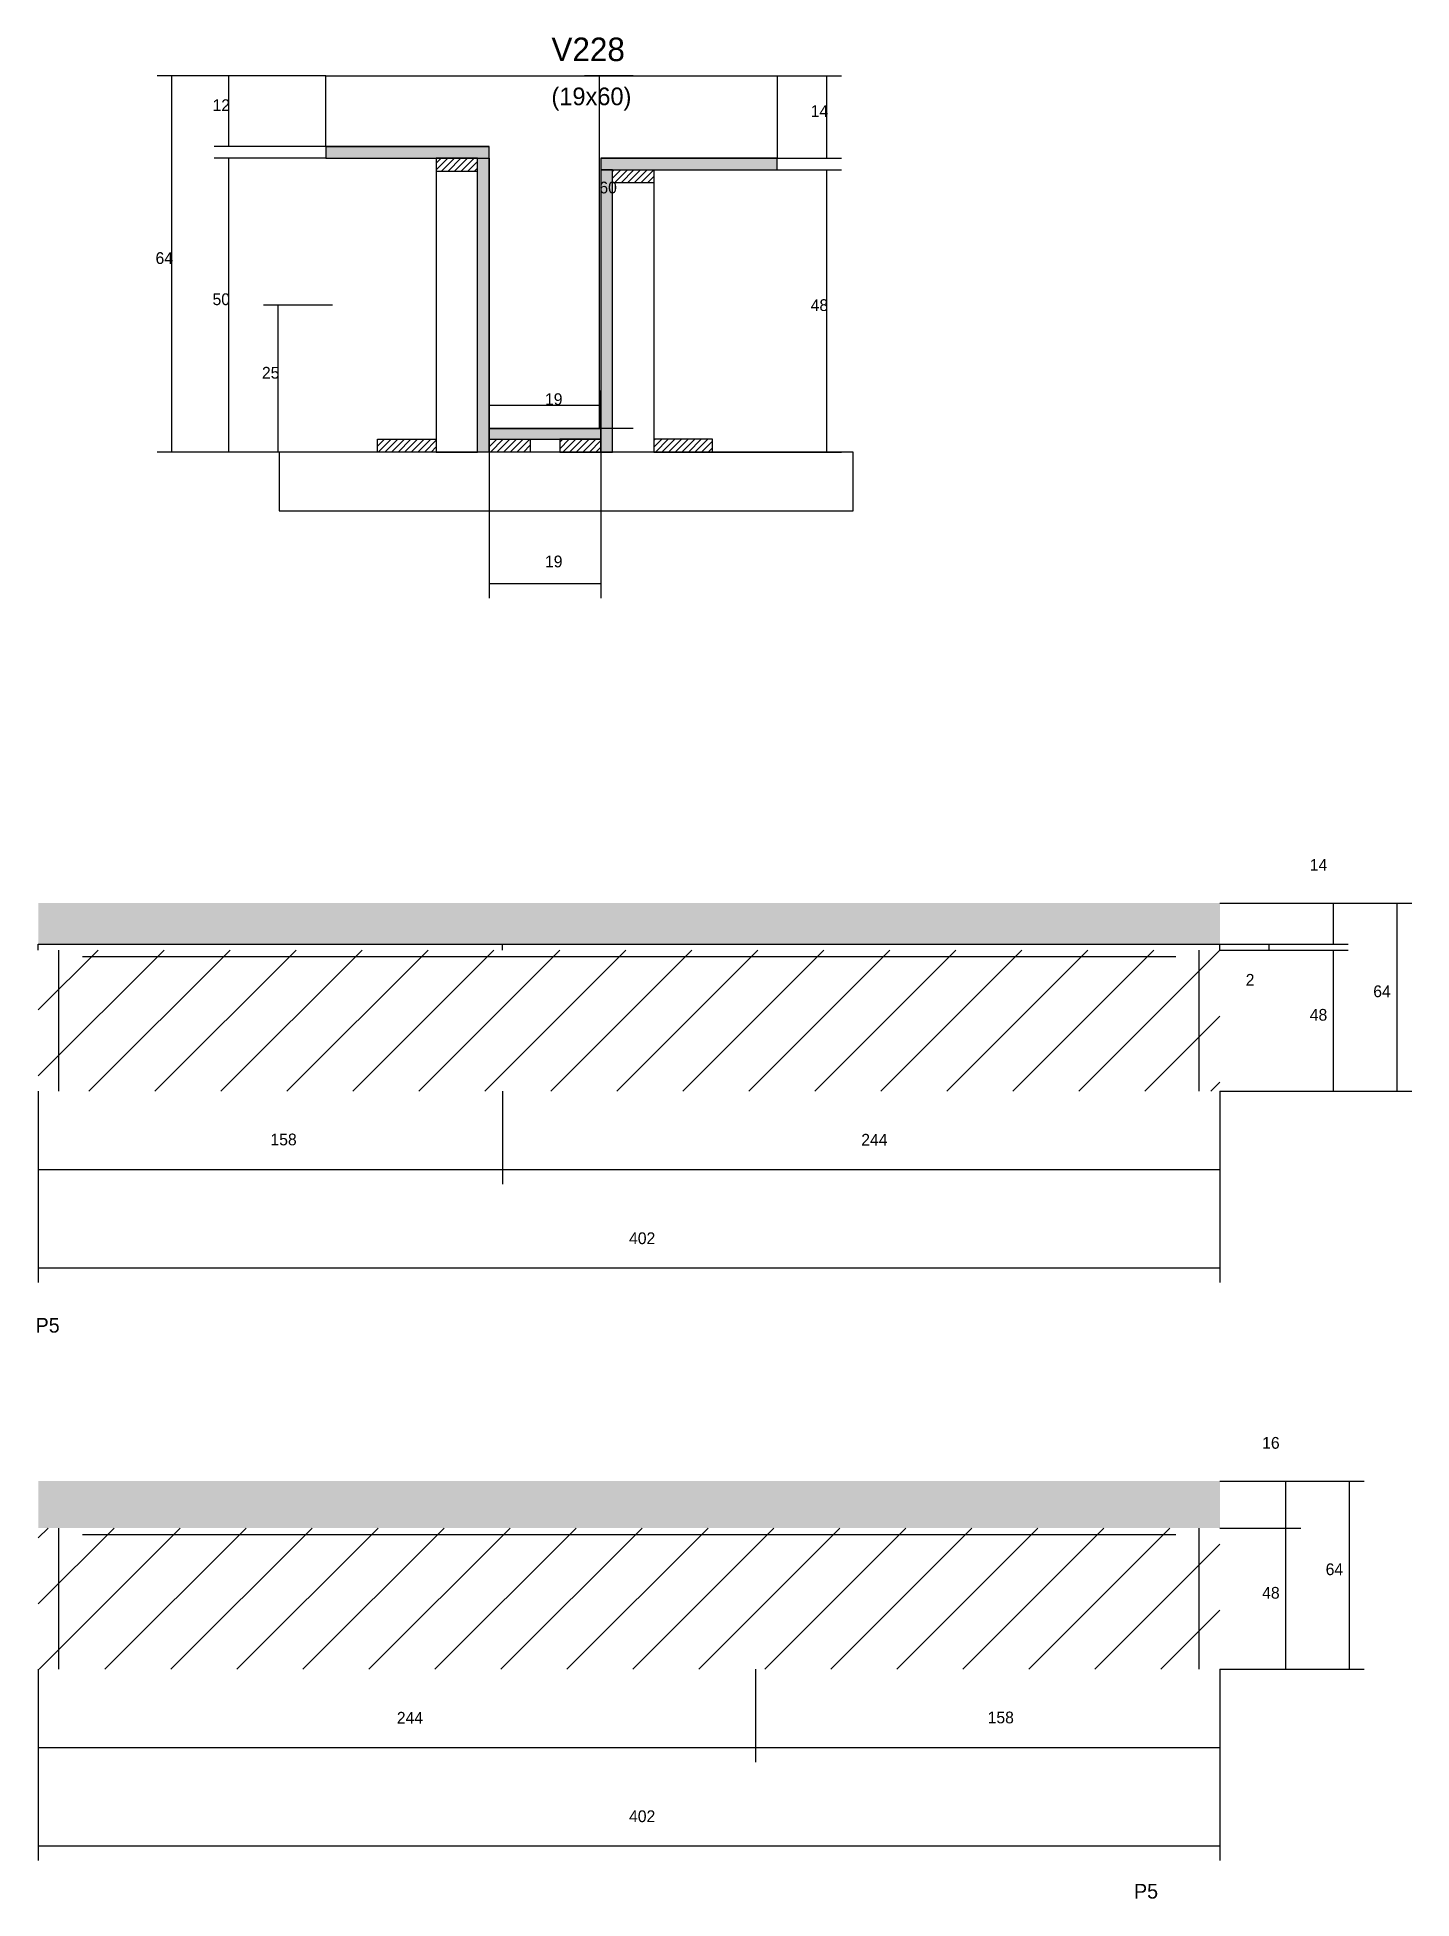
# Model space of a CAD drawing. Header units: metres. Extents: x -65046 to 21926, y -45195 to 1016.
# Drawn here: x 15825 to 16293, y -16020 to -15387 of the extents above; entities that cross this region are included whole.
import ezdxf

# ---------------------------------------------------------------- set-up
doc = ezdxf.new("R2010")
doc.units = ezdxf.units.M
for name, color, linetype in [('CONCRETO', 251, 'Continuous'), ('COTA', 241, 'Continuous'), ('Hachura', 253, 'Continuous'), ('Madeira', 126, 'Continuous'), ('NOMENCLATURA', 7, 'Continuous'), ('Painéis', 200, 'Continuous'), ('REAPROVEITAMENTO', 251, 'Continuous'), ('SARR_2.2x7', 40, 'Continuous'), ('Texto Seção', 7, 'Continuous')]:
    doc.layers.add(name, color=color, linetype=linetype)

msp = doc.modelspace()

# ---------------------------------------------------------------- texts
at = {"layer": 'COTA'}
for s, p in [('12', (15884.7, -15412)), ('14', (16088.2, -15414)), ('60', (16016.3, -15440)), ('64', (15865.3, -15464)), ('50', (15884.7, -15478)), ('48', (16088.2, -15480)), ('25', (15901.5, -15503)), ('19', (15997.8, -15512)), ('19', (15997.8, -15567.2)), ('14', (16258, -15670.4)), ('64', (16279.6, -15713.4)), ('48', (16258, -15721.4)), ('158', (15904.4, -15763.8)), ('244', (16105.4, -15763.9)), ('402', (16026.4, -15797.4)), ('16', (16241.8, -15867)), ('64', (16263.4, -15910)), ('48', (16241.8, -15918)), ('158', (16148.4, -15960.4)), ('244', (15947.4, -15960.5)), ('402', (16026.4, -15994))]:
    msp.add_text(s, height=4, dxfattribs=at).set_placement(p)
at = {"layer": 'NOMENCLATURA'}
for p in [(15824.5, -15827.5), (16198.2, -16020)]:
    msp.add_text('P5', height=5, dxfattribs=at).set_placement(p)
at = {"layer": 'Painéis'}
msp.add_text('2', height=4, dxfattribs=at).set_placement((16236.2, -15709.5))
at = {"layer": 'Texto Seção'}
for s, height, p in [('V228', 8, (16000, -15395)), ('(19x60)', 6, (16000, -15410))]:
    msp.add_text(s, height=height, dxfattribs=at).set_placement(p)

# ---------------------------------------------------------------- hatches: boundary and pattern name
at = {"layer": 'COTA'}
h = msp.add_hatch(dxfattribs=at)
h.set_pattern_fill('AR-CONC', scale=0.03)
h.paths.add_polyline_path([(15825.4, -15681.4), (15825.4, -15695.4), (15825.4, -15695.4), (16227.4, -15695.4), (16227.4, -15695.4), (16227.4, -15681.4), (16227.4, -15681.4), (15825.4, -15681.4)])
h = msp.add_hatch(dxfattribs=at)
h.set_pattern_fill('AR-CONC', scale=0.03)
h.paths.add_polyline_path([(16227.4, -15894), (16227.4, -15878), (16227.4, -15878), (15825.4, -15878), (15825.4, -15878), (15825.4, -15894), (15825.4, -15894), (16227.4, -15894)])
at = {"layer": 'Hachura'}
h = msp.add_hatch(color=8, dxfattribs=at)
h.dxf.hatch_style = 1
h.paths.add_polyline_path([(15978.8, -15428), (15978.8, -15424), (15978.8, -15424), (15923.2, -15424), (15923.2, -15424), (15923.2, -15428), (15923.2, -15428), (15978.8, -15428)])
h = msp.add_hatch(dxfattribs=at)
h.set_pattern_fill('ANSI31', scale=0.5)
h.paths.add_polyline_path([(15974.8, -15432.4), (15974.8, -15428), (15974.8, -15428), (15960.8, -15428), (15960.8, -15428), (15960.8, -15432.4), (15960.8, -15432.4), (15974.8, -15432.4)])
h = msp.add_hatch(color=8, dxfattribs=at)
h.dxf.hatch_style = 1
h.paths.add_polyline_path([(15974.8, -15428), (15978.8, -15428), (15978.8, -15428), (15978.8, -15528), (15978.8, -15528), (15974.8, -15528), (15974.8, -15528), (15974.8, -15428)])
h = msp.add_hatch(color=8, dxfattribs=at)
h.dxf.hatch_style = 1
h.paths.add_polyline_path([(16020.8, -15428), (16016.8, -15428), (16016.8, -15428), (16016.8, -15528), (16016.8, -15528), (16020.8, -15528), (16020.8, -15528), (16020.8, -15428)])
h = msp.add_hatch(color=8, dxfattribs=at)
h.dxf.hatch_style = 1
h.paths.add_polyline_path([(16076.8, -15432), (16076.8, -15428), (16076.8, -15428), (16016.8, -15428), (16016.8, -15428), (16016.8, -15432), (16016.8, -15432), (16076.8, -15432)])
h = msp.add_hatch(dxfattribs=at)
h.set_pattern_fill('ANSI31', scale=0.5)
h.paths.add_polyline_path([(16020.8, -15436.4), (16020.8, -15432), (16020.8, -15432), (16034.8, -15432), (16034.8, -15432), (16034.8, -15436.4), (16034.8, -15436.4), (16020.8, -15436.4)])
h = msp.add_hatch(dxfattribs=at)
h.set_pattern_fill('ANSI31', scale=0.5)
h.paths.add_polyline_path([(15940.8, -15528), (15940.8, -15523.6), (15940.8, -15523.6), (15960.8, -15523.6), (15960.8, -15523.6), (15960.8, -15528), (15960.8, -15528), (15940.8, -15528)])
h = msp.add_hatch(color=8, dxfattribs=at)
h.dxf.hatch_style = 1
h.paths.add_polyline_path([(16016.8, -15523.6), (16016.8, -15520), (16016.8, -15520), (15978.8, -15520), (15978.8, -15520), (15978.8, -15523.6), (15978.8, -15523.6), (16016.8, -15523.6)])
h = msp.add_hatch(dxfattribs=at)
h.set_pattern_fill('ANSI31', scale=0.5)
h.paths.add_polyline_path([(15978.8, -15528), (15978.8, -15523.6), (15978.8, -15523.6), (15992.8, -15523.6), (15992.8, -15523.6), (15992.8, -15528), (15992.8, -15528), (15978.8, -15528)])
h = msp.add_hatch(dxfattribs=at)
h.set_pattern_fill('ANSI31', scale=0.5)
h.paths.add_polyline_path([(16016.8, -15528), (16016.8, -15523.6), (16016.8, -15523.6), (16002.8, -15523.6), (16002.8, -15523.6), (16002.8, -15528), (16002.8, -15528), (16016.8, -15528)])
h = msp.add_hatch(dxfattribs=at)
h.set_pattern_fill('ANSI31', scale=0.5)
h.paths.add_polyline_path([(16054.8, -15528), (16054.8, -15523.6), (16054.8, -15523.6), (16034.8, -15523.6), (16034.8, -15523.6), (16034.8, -15528), (16034.8, -15528), (16054.8, -15528)])
at = {"layer": 'REAPROVEITAMENTO'}
h = msp.add_hatch(dxfattribs=at)
h.set_pattern_fill('ANSI31', scale=5)
h.paths.add_polyline_path([(16227.4, -15745.4), (16227.4, -15697.4), (16227.4, -15697.4), (15825.4, -15697.4), (15825.4, -15697.4), (15825.4, -15745.4), (15825.4, -15745.4), (16227.4, -15745.4)])
h = msp.add_hatch(dxfattribs=at)
h.set_pattern_fill('ANSI31', scale=5)
h.paths.add_polyline_path([(16227.4, -15942), (16227.4, -15894), (16227.4, -15894), (15825.4, -15894), (15825.4, -15894), (15825.4, -15942), (15825.4, -15942), (16227.4, -15942)])

# ---------------------------------------------------------------- linework, layer by layer
at = {"layer": 'CONCRETO'}
msp.add_lwpolyline([(15923.2, -15424), (15923.2, -15400), (16076.8, -15400), (16076.8, -15428), (16016.8, -15428), (16016.8, -15520), (15978.8, -15520), (15978.8, -15424)], close=True, dxfattribs=at)
at = {"layer": 'COTA'}
for p, q in [((15923.2, -15400), (15865.8, -15400)), ((15870.8, -15528), (15870.8, -15400)), ((15923.2, -15400), (15885.2, -15400)), ((15890.2, -15424), (15890.2, -15400)), ((16027.8, -15400), (16011.3, -15400)), ((16016.3, -15520), (16016.3, -15400)), ((16076.8, -15400), (16098.7, -15400)), ((16093.7, -15428), (16093.7, -15400)), ((15923.2, -15424), (15885.2, -15424)), ((15923.2, -15428), (15885.2, -15428)), ((15890.2, -15528), (15890.2, -15428)), ((16076.8, -15428), (16098.7, -15428)), ((16076.8, -15432), (16098.7, -15432)), ((16093.7, -15528), (16093.7, -15432)), ((15925.5, -15478), (15902, -15478)), ((15907, -15528), (15907, -15478)), ((15978.8, -15528), (15978.8, -15507)), ((15978.8, -15512), (16016.8, -15512)), ((16016.8, -15528), (16016.8, -15507)), ((16027.8, -15520), (16011.3, -15520)), ((15945.2, -15528), (15865.8, -15528)), ((15945.2, -15528), (15885.2, -15528)), ((15925.5, -15528), (15902, -15528)), ((15978.8, -15528), (15978.8, -15577.7)), ((16016.8, -15528), (16016.8, -15577.7)), ((16050.4, -15528), (16098.7, -15528)), ((15978.8, -15572.7), (16016.8, -15572.7)), ((16227.4, -15681.4), (16271.1, -15681.4)), ((16227.4, -15681.4), (16292.7, -15681.4)), ((16266.1, -15695.4), (16266.1, -15681.4)), ((16287.7, -15745.4), (16287.7, -15681.4)), ((16227.4, -15695.4), (16271.1, -15695.4)), ((16227.4, -15697.4), (16271.1, -15697.4)), ((16266.1, -15745.4), (16266.1, -15697.4)), ((15825.4, -15745.4), (15825.4, -15777)), ((15825.4, -15745.4), (15825.4, -15810.5)), ((15983.4, -15745.4), (15983.4, -15777)), ((15983.4, -15745.4), (15983.4, -15777)), ((16227.4, -15745.4), (16227.4, -15777)), ((16227.4, -15745.4), (16227.4, -15810.5)), ((16227.4, -15745.4), (16271.1, -15745.4)), ((16227.4, -15745.4), (16292.7, -15745.4)), ((15825.4, -15772), (15983.4, -15772)), ((15983.4, -15772), (16227.4, -15772)), ((15825.4, -15805.5), (16227.4, -15805.5)), ((16227.4, -15878), (16254.9, -15878)), ((16227.4, -15878), (16276.5, -15878)), ((16249.9, -15894), (16249.9, -15878)), ((16271.5, -15942), (16271.5, -15878)), ((16227.4, -15894), (16254.9, -15894)), ((16227.4, -15894), (16254.9, -15894)), ((16249.9, -15942), (16249.9, -15894)), ((15825.4, -15942), (15825.4, -15973.6)), ((15825.4, -15942), (15825.4, -16007.1)), ((16069.4, -15942), (16069.4, -15973.6)), ((16069.4, -15942), (16069.4, -15973.6)), ((16227.4, -15942), (16227.4, -15973.6)), ((16227.4, -15942), (16227.4, -16007.1)), ((16227.4, -15942), (16254.9, -15942)), ((16227.4, -15942), (16276.5, -15942)), ((15825.4, -15968.6), (16069.4, -15968.6)), ((16069.4, -15968.6), (16227.4, -15968.6)), ((15825.4, -16002.1), (16227.4, -16002.1))]:
    msp.add_line(p, q, dxfattribs=at)
at = {"layer": 'Madeira'}
for points in [[(15974.8, -15432.4), (15974.8, -15428), (15960.8, -15428), (15960.8, -15432.4)], [(15974.8, -15428), (15960.8, -15428), (15960.8, -15528), (15974.8, -15528)], [(16020.8, -15436.4), (16020.8, -15432), (16034.8, -15432), (16034.8, -15436.4)], [(16020.8, -15432), (16034.8, -15432), (16034.8, -15528), (16020.8, -15528)], [(15940.8, -15528), (15940.8, -15523.6), (15960.8, -15523.6), (15960.8, -15528)], [(15978.8, -15528), (15978.8, -15523.6), (15992.8, -15523.6), (15992.8, -15528)], [(16016.8, -15528), (16016.8, -15523.6), (16002.8, -15523.6), (16002.8, -15528)], [(16054.8, -15528), (16054.8, -15523.6), (16034.8, -15523.6), (16034.8, -15528)], [(15907.4, -15548), (16102.6, -15548), (16102.6, -15528), (15907.4, -15528)]]:
    msp.add_lwpolyline(points, close=True, dxfattribs=at)
at = {"layer": 'Painéis'}
for p, q in [((15923.2, -15424), (15978.8, -15424)), ((16016.8, -15428), (16076.8, -15428)), ((15978.8, -15520), (16016.8, -15520)), ((16227.4, -15695.4), (16249.2, -15695.4)), ((16244.2, -15697.4), (16244.2, -15695.4)), ((16227.4, -15697.4), (16249.2, -15697.4))]:
    msp.add_line(p, q, dxfattribs=at)
for points in [[(15978.8, -15428), (15978.8, -15424), (15923.2, -15424), (15923.2, -15428)], [(15974.8, -15428), (15978.8, -15428), (15978.8, -15528), (15974.8, -15528)], [(16076.8, -15432), (16076.8, -15428), (16016.8, -15428), (16016.8, -15432)], [(16020.8, -15432), (16016.8, -15432), (16016.8, -15528), (16020.8, -15528)], [(16016.8, -15523.6), (16016.8, -15520), (15978.8, -15520), (15978.8, -15523.6)]]:
    msp.add_lwpolyline(points, close=True, dxfattribs=at)
at = {"layer": 'SARR_2.2x7'}
for p, q in [((15825.4, -15695.4), (15983.4, -15695.4)), ((15825.4, -15697.4), (15825.4, -15695.4)), ((15983.4, -15695.4), (16227.4, -15695.4)), ((15983.4, -15697.4), (15983.4, -15695.4)), ((16227.4, -15697.4), (16227.4, -15695.4)), ((15832.4, -15745.4), (15832.4, -15697.4)), ((15840.4, -15699.6), (15983.4, -15699.6)), ((15983.4, -15699.6), (16212.4, -15699.6)), ((16220.4, -15745.4), (16220.4, -15697.4)), ((15832.4, -15942), (15832.4, -15894)), ((15840.4, -15896.2), (16069.4, -15896.2)), ((16069.4, -15896.2), (16212.4, -15896.2)), ((16220.4, -15942), (16220.4, -15894))]:
    msp.add_line(p, q, dxfattribs=at)

msp.set_redraw_order([(e.dxf.handle, doc.entitydb.next_handle()) for e in msp.query("TEXT MTEXT ATTDEF DIMENSION ARC_DIMENSION")])  # texts and dimensions are drawn at this point

doc.saveas('drawing.dxf')
